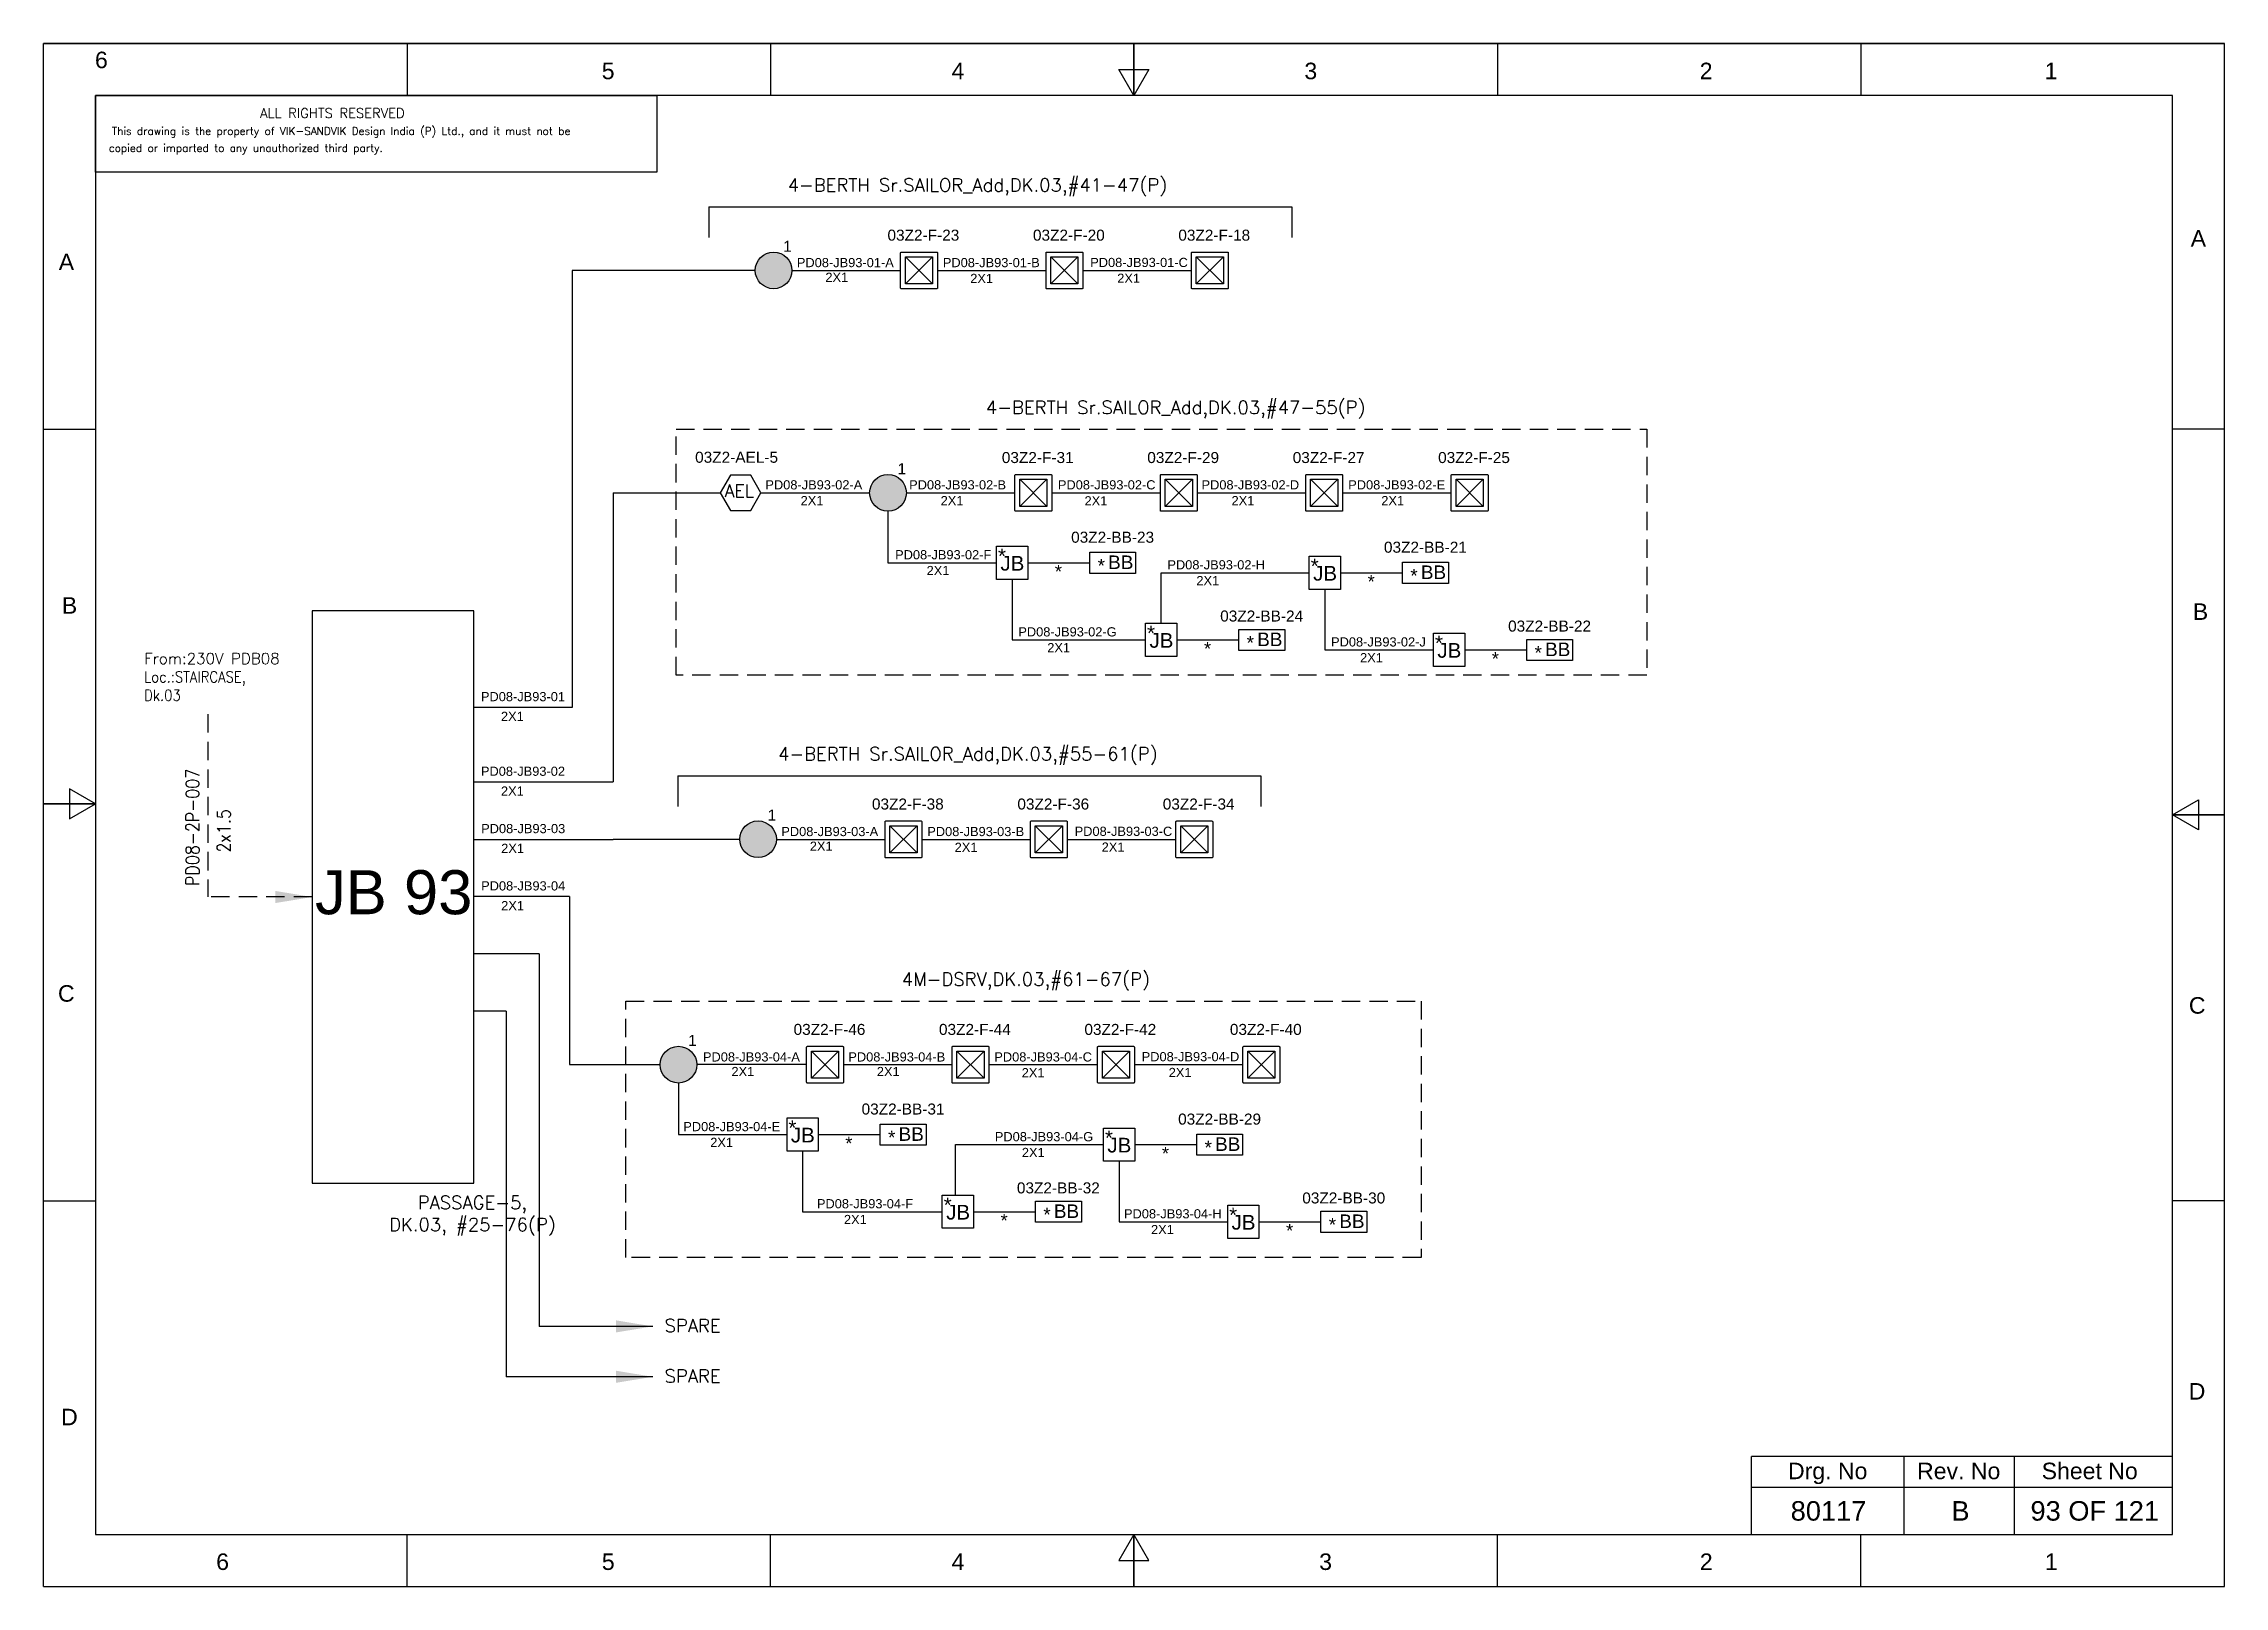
# Model space of a CAD drawing. Header units: inches. Extents: x -3311 to 1429, y -713 to 2436.
# Drawn here: x -1330 to -1033, y -152.6 to 57.4 of the extents above; entities that cross this region are included whole.
import ezdxf
from ezdxf.enums import TextEntityAlignment as Align

# ---------------------------------------------------------------- set-up
doc = ezdxf.new("R2010")
doc.units = ezdxf.units.IN
doc.linetypes.add('HIDDEN', pattern=[0.375, 0.25, -0.125])
doc.linetypes.add('SOLID', pattern=[0])
for name, color, linetype in [('BB', 7, 'Continuous'), ('Fmount', 7, 'Continuous'), ('LINE', 3, 'SOLID')]:
    doc.layers.add(name, color=color, linetype=linetype)
for name, color, linetype, lineweight in [('ELEC_TXT-025', 1, 'Continuous', 25), ('HEL-025', 1, 'Continuous', 25), ('HEL-035', 2, 'Continuous', 35)]:
    doc.layers.add(name, color=color, linetype=linetype, lineweight=lineweight)
doc.styles.add('_NORMAL', font='arial.ttf')
doc.styles.add('ROMAN S', font='romans.shx')
doc.styles.add('ROMANS', font='simplex.shx', dxfattribs={"width": 0.88})
doc.styles.get("Standard").update_dxf_attribs({"font": 'arial.ttf'})
doc.dimstyles.get("Standard").update_dxf_attribs({"dimtxt": 0.18, "dimasz": 0.18, "dimexe": 0.18, "dimexo": 0.0625, "dimgap": 0.09, "dimtad": 0, "dimtih": 1, "dimtoh": 1, "dimdec": 4, "dimzin": 0, "dimdsep": 46, "dimtxsty": 'Standard', "dimcen": 0.09, "dimadec": 0, "dimazin": 0, "dimtfac": 1, "dimtdec": 4, "dimtofl": 0, "dimtmove": 0, "dimatfit": 3, "dimfxl": 1, "dimtolj": 1, "dimtzin": 0, "dimarcsym": 0})

msp = doc.modelspace()

# ---------------------------------------------------------------- texts
at = {"color": 7}
for s, height, p in [('PD08-JB93-01-A', 1.25, (-1227.45, 26.99, 0.03)), ('PD08-JB93-01-B', 1.25, (-1207.57, 26.99, 0.03)), ('PD08-JB93-01-C', 1.25, (-1187.5, 27.01, 0.08)), ('2X1', 1.25, (-1223.57, 24.99)), ('2X1', 1.25, (-1203.84, 24.83, -0.03)), ('2X1', 1.25, (-1183.82, 24.86)), ('PD08-JB93-02-A', 1.25, (-1231.74, -3.27, 0.16)), ('PD08-JB93-02-B', 1.25, (-1212.16, -3.27, 0.14)), ('PD08-JB93-02-C', 1.25, (-1191.9, -3.27, 0.14)), ('PD08-JB93-02-D', 1.25, (-1172.34, -3.27, 0.16)), ('PD08-JB93-02-E', 1.25, (-1152.36, -3.27, 0.11)), ('2X1', 1.25, (-1226.94, -5.42)), ('2X1', 1.25, (-1207.87, -5.42)), ('2X1', 1.25, (-1188.27, -5.45, -0.03)), ('2X1', 1.25, (-1168.25, -5.42)), ('2X1', 1.25, (-1147.86, -5.42)), ('PD08-JB93-02-F', 1.25, (-1214.07, -12.79, 0.14)), ('2X1', 1.25, (-1209.78, -14.94)), ('*', 1.8, (-1192.32, -15.35)), ('PD08-JB93-02-H', 1.25, (-1176.99, -14.16, 0.16)), ('2X1', 1.25, (-1173.04, -16.31)), ('*', 1.8, (-1149.72, -16.72)), ('PD08-JB93-02-G', 1.25, (-1197.29, -23.29, 0.16)), ('PD08-JB93-02-J', 1.25, (-1154.7, -24.66, 0.16)), ('2X1', 1.25, (-1193.35, -25.44)), ('*', 1.8, (-1172.01, -25.85)), ('2X1', 1.25, (-1150.75, -26.81)), ('*', 1.8, (-1132.81, -27.22)), ('PD08-JB93-01', 1.25, (-1270.48, -32.11)), ('2X1', 1.25, (-1267.75, -34.8)), ('PD08-JB93-02', 1.25, (-1270.48, -42.27)), ('2X1', 1.25, (-1267.75, -44.97)), ('PD08-JB93-03', 1.25, (-1270.45, -50.08)), ('PD08-JB93-03-A', 1.25, (-1229.57, -50.48, 0.03)), ('PD08-JB93-03-B', 1.25, (-1209.69, -50.48, 0.03)), ('PD08-JB93-03-C', 1.25, (-1189.62, -50.45, 0.08)), ('2X1', 1.25, (-1267.72, -52.77)), ('2X1', 1.25, (-1225.69, -52.48)), ('2X1', 1.25, (-1205.96, -52.63, -0.03)), ('2X1', 1.25, (-1185.94, -52.6)), ('PD08-JB93-04', 1.25, (-1270.45, -57.88)), ('2X1', 1.25, (-1267.72, -60.57)), ('PD08-JB93-04-A', 1.25, (-1240.24, -81.17, 0.05)), ('PD08-JB93-04-B', 1.25, (-1220.44, -81.17, 0.05)), ('PD08-JB93-04-C', 1.25, (-1200.56, -81.17, 0.05)), ('PD08-JB93-04-D', 1.25, (-1180.49, -81.14, 0.11)), ('2X1', 1.25, (-1236.36, -83.16, 0.03)), ('2X1', 1.25, (-1216.56, -83.16, 0.03)), ('2X1', 1.25, (-1196.83, -83.32)), ('2X1', 1.25, (-1176.81, -83.29, 0.03)), ('PD08-JB93-04-E', 1.25, (-1242.92, -90.66, 0.11)), ('2X1', 1.25, (-1239.25, -92.81, 0.03)), ('*', 1.8, (-1220.86, -93.22, 0.03)), ('PD08-JB93-04-G', 1.25, (-1200.49, -92.03, 0.11)), ('2X1', 1.25, (-1196.81, -94.18, 0.03)), ('*', 1.8, (-1177.74, -94.59, 0.03)), ('PD08-JB93-04-F', 1.25, (-1224.72, -101.16, 0.11)), ('2X1', 1.25, (-1221.04, -103.31, 0.03)), ('*', 1.8, (-1199.71, -103.72, 0.03)), ('PD08-JB93-04-H', 1.25, (-1182.9, -102.53, 0.11)), ('2X1', 1.25, (-1179.22, -104.68, 0.03)), ('*', 1.8, (-1160.83, -105.09, 0.03))]:
    msp.add_text(s, height=height, dxfattribs=at).set_placement(p)
at = {"color": 7, "lineweight": 30}
msp.add_text('JB 93', height=6, dxfattribs=at).set_placement((-1282.36, -58.12), align=Align.MIDDLE_CENTER)
at = {"color": 7}
for s, height, p in [('Drg. No', 2.246, (-1087.06, -136.92)), ('Rev. No', 2.246, (-1069.22, -136.92)), ('Sheet No', 2.246, (-1051.38, -136.92)), ('80117', 2.653, (-1086.95, -142.36)), ('B', 2.65, (-1068.98, -142.36)), ('93 OF 121', 2.653, (-1050.69, -142.36))]:
    msp.add_text(s, height=height, dxfattribs=at).set_placement(p, align=Align.MIDDLE_CENTER)
at = {"color": 7, "char_height": 1.8, "attachment_point": 1, "style": '_NORMAL'}
for s, insert, width in [('{\\Fromans|c0;\\C2;4-BERTH Sr.SAILOR_Add,DK.03,#41-47(P)}', (-1228.7, 39.08, 0.22), 74.3987), ('{\\Fromans|c0;\\C2;4-BERTH Sr.SAILOR_Add,DK.03,#47-55(P)}', (-1201.7, 8.8, 0.19), 74.3987), ('{\\Fromans|c0;\\C2;4-BERTH Sr.SAILOR_Add,DK.03,#55-61(P)}', (-1230.01, -38.38, 0.22), 74.3987), ('{\\Fromans|c0;\\C2;4M-DSRV,DK.03,#61-67(P)}', (-1213.16, -69.07, 0.22), 74.3987), ('{\\Fromans|c0;\\C2;SPARE}', (-1245.46, -116.24), 8.1658), ('{\\Fromans|c0;\\C2;SPARE}', (-1245.46, -123.1), 8.1658)]:
    msp.add_mtext(s, dxfattribs=dict(at, insert=insert, width=width))
at = {"color": 7, "insert": (-1316.34, -25.55), "char_height": 1.5, "width": 36.8884, "attachment_point": 1}
msp.add_mtext('{\\Fromans|c0;\\C2;From:230V PDB08 \\P\\Fsimplex|c0;\\W0.88;Loc.:STAIRCASE,      \\PDk.03}', dxfattribs=at)
at = {"color": 7, "insert": (-1310.65, -57.27), "char_height": 1.8, "width": 17.1296, "attachment_point": 1, "rotation": 90, "style": '_NORMAL'}
msp.add_mtext('{\\Fromans|c0;\\W0.88;PD08-2P-007}', dxfattribs=at)
at = {"color": 7, "insert": (-1306.38, -52.71), "char_height": 1.8, "attachment_point": 1, "rotation": 90, "style": '_NORMAL'}
msp.add_mtext('{\\Fsimplex|c0;\\W0.88;2x1.5}', dxfattribs=at)
at = {"color": 7, "insert": (-1282.98, -99.48), "char_height": 1.8, "attachment_point": 1, "style": '_NORMAL'}
msp.add_mtext('\\pxqc;{\\Fromans|c0;\\C2;PASSAGE-5, \\PDK.03, #25-76(P)}', dxfattribs=at)

# ---------------------------------------------------------------- blocks, each defined once
blk = doc.blocks.new('bunk_light')
blk.add_lwpolyline([(17773, 202986), (18112, 202986), (18112, 202830), (17773, 202830)], close=True)
at = {"char_height": 100, "attachment_point": 1}
for s, insert in [('*', (17831, 202937)), ('BB', (17909, 202962))]:
    blk.add_mtext_dynamic_manual_height_columns(s, width=182.6, gutter_width=7.5, heights=[0], dxfattribs=dict(at, insert=insert))
blk = doc.blocks.new('LED_BUNK _LIGHT')
at = {"xscale": 0.8, "yscale": 0.8, "zscale": 0.8}
blk.add_blockref('bunk_light', (4436, 38936), dxfattribs=at)
at = {"style": 'ROMAN S', "width": 0.7}
blk.add_attdef('TAG_NO:', text='', height=250, dxfattribs=at).set_placement((18767, 201415), align=Align.CENTER)
blk = doc.blocks.new('fr')
at = {"color": 7, "linetype": 'Continuous'}
for p, q in [((33763.99, 4500.4), (33466.99, 4500.4)), ((33466.99, 4500.4), (33763.99, 4500.4)), ((33466.99, 4290.33), (33466.99, 4500.4)), ((33516.49, 4500.4), (33516.49, 4493.33)), ((33565.99, 4500.4), (33565.99, 4493.33)), ((33615.49, 4500.4), (33615.49, 4493.33)), ((33615.49, 4493.33), (33615.49, 4500.4)), ((33615.49, 4500.4), (33615.49, 4493.33)), ((33664.99, 4500.4), (33664.99, 4493.33)), ((33714.49, 4500.4), (33714.49, 4493.33)), ((33763.99, 4290.33), (33763.99, 4500.4)), ((33763.99, 4290.33), (33763.99, 4500.4)), ((33615.49, 4493.33), (33613.45, 4496.87)), ((33613.45, 4496.87), (33617.53, 4496.87)), ((33617.53, 4496.87), (33615.49, 4493.33)), ((33756.92, 4493.33), (33474.06, 4493.33)), ((33474.06, 4493.33), (33474.06, 4297.41)), ((33756.92, 4297.41), (33756.92, 4493.33)), ((33466.99, 4447.89), (33474.06, 4447.89)), ((33763.99, 4447.89), (33756.92, 4447.89)), ((33474.06, 4396.87), (33470.53, 4398.91)), ((33470.53, 4398.91), (33470.53, 4394.83)), ((33466.99, 4396.87), (33474.06, 4396.87)), ((33474.06, 4396.87), (33466.99, 4396.87)), ((33466.99, 4396.87), (33474.06, 4396.87)), ((33470.53, 4394.83), (33474.06, 4396.87)), ((33756.92, 4395.37), (33760.45, 4397.41)), ((33760.45, 4397.41), (33760.45, 4393.33)), ((33763.99, 4395.37), (33756.92, 4395.37)), ((33760.45, 4393.33), (33756.92, 4395.37)), ((33756.92, 4395.37), (33763.99, 4395.37)), ((33763.99, 4395.37), (33756.92, 4395.37)), ((33466.99, 4342.85), (33474.06, 4342.85)), ((33763.99, 4342.85), (33756.92, 4342.85)), ((33474.06, 4297.41), (33756.92, 4297.41)), ((33516.49, 4290.33), (33516.49, 4297.41)), ((33565.99, 4290.33), (33565.99, 4297.41)), ((33615.49, 4297.41), (33613.45, 4293.87)), ((33615.49, 4290.33), (33615.49, 4297.41)), ((33617.53, 4293.87), (33615.49, 4297.41)), ((33615.49, 4297.41), (33615.49, 4290.33)), ((33615.49, 4290.33), (33615.49, 4297.41)), ((33664.99, 4290.33), (33664.99, 4297.41)), ((33714.49, 4290.33), (33714.49, 4297.41)), ((33613.45, 4293.87), (33617.53, 4293.87)), ((33466.99, 4290.33), (33763.99, 4290.33)), ((33466.99, 4290.33), (33763.99, 4290.33))]:
    blk.add_line(p, q, dxfattribs=at)
at = {"color": 7, "style": '_NORMAL'}
for s, p in [('6', (33474.86, 4498.18)), ('5', (33543.88, 4496.68)), ('4', (33591.52, 4496.68)), ('3', (33639.57, 4496.68)), ('2', (33693.41, 4496.68)), ('1', (33740.39, 4496.68)), ('A', (33760.45, 4473.88)), ('A', (33470.1, 4470.68)), ('B', (33470.52, 4423.9)), ('B', (33760.74, 4423.06)), ('C', (33470.08, 4371.07)), ('C', (33760.29, 4369.44)), ('D', (33760.27, 4316.89)), ('D', (33470.51, 4313.39)), ('6', (33491.37, 4293.69)), ('5', (33543.89, 4293.69)), ('4', (33591.53, 4293.69)), ('3', (33641.59, 4293.69)), ('2', (33693.43, 4293.69)), ('1', (33740.41, 4293.69))]:
    blk.add_text(s, height=2.25, dxfattribs=at).set_placement(p, align=Align.MIDDLE_CENTER)
blk = doc.blocks.new('A$C4BAD7D21')
at = {"layer": 'HEL-025'}
blk.add_lwpolyline([(-34000, 0), (-34000, 2086), (-18714, 2086), (-18714, 0)], close=True, dxfattribs=at)
at = {"layer": 'HEL-025', "style": 'ROMANS'}
for s, p in [('This drawing is the property of VIK-SANDVIK Design India (P) Ltd., and it must not be', (-33558, 1016)), (' copied or imparted to any unauthorized third party.', (-33785, 550))]:
    blk.add_text(s, height=210, dxfattribs=at).set_placement(p)
at = {"layer": 'HEL-035', "style": 'ROMANS'}
blk.add_text('     ALL RIGHTS RESERVED', height=262.5, dxfattribs=at).set_placement((-30497, 1476))
blk = doc.blocks.new('FIXED_KEY_SWITCH')
h = blk.add_hatch(color=1)
h.dxf.hatch_style = 1
edge = h.paths.add_edge_path()
edge.add_arc((848.13, 1737.46), 2.5, 0, 360)
at = {"color": 1}
blk.add_circle((848.13, 1737.46), 2.5, dxfattribs=at)
at = {"color": 7, "insert": (849.44, 1741.5), "char_height": 1.5, "attachment_point": 1, "style": '_NORMAL'}
blk.add_mtext_dynamic_manual_height_columns('1', width=1.5, gutter_width=7.5, heights=[0], dxfattribs=at)
blk = doc.blocks.new('SWT')
blk.add_blockref('FIXED_KEY_SWITCH', (0, 0))
blk.add_attdef('TAG_NO', (844.55, 1741.11), '', height=1.5)
blk = doc.blocks.new('LED FLUSH MOUNT')
for p, q in [((114818, 79432), (114604, 79219)), ((114604, 79432), (114818, 79219))]:
    blk.add_line(p, q)
blk.add_lwpolyline([(114572, 79470), (114850, 79470, -0.414214), (114856, 79464), (114856, 79186, -0.414214), (114850, 79180), (114572, 79180, -0.414214), (114566, 79186), (114566, 79464, -0.414214)], format="xyb", close=True)
blk.add_lwpolyline([(114604, 79432), (114818, 79432), (114818, 79219), (114604, 79219)], close=True)
blk = doc.blocks.new('LED Flush Mounted Light 22W')
blk.add_blockref('LED FLUSH MOUNT', (0, 0))
at = {"style": 'ROMANS', "width": 0.7}
blk.add_attdef('TAG_NO.:', (113905, 79579), '', height=250, dxfattribs=at)
blk = doc.blocks.new('AEL')
at = {"color": 4}
blk.add_lwpolyline([(989.98, -190.09), (992.75, -190.09), (994.14, -187.69), (992.75, -185.28), (989.98, -185.28), (988.59, -187.69)], close=True, dxfattribs=at)
at = {"color": 4, "style": 'ROMANS'}
blk.add_text('AEL', height=1.725, dxfattribs=at).set_placement((989.2, -188.27))
blk = doc.blocks.new('AEL_L')
blk.add_blockref('AEL', (0, 0))
blk.add_attdef('TAG_NO', (986.55, -183.59), '', height=1.5)
blk = doc.blocks.new('JB')
blk.add_lwpolyline([(1661.35, 1973.02), (1665.59, 1973.02), (1665.59, 1968.5), (1661.35, 1968.5)], close=True)
at = {"color": 7}
for s, p in [('*', (1661.54, 1970.68)), ('JB', (1661.87, 1969.69))]:
    blk.add_text(s, height=2, dxfattribs=at).set_placement(p)
blk = doc.blocks.new('JB_FOR_BUNKLIGHT')
blk.add_blockref('JB', (0, 0))
blk.add_attdef('TAG_NO:', (1659.46, 1975.19), '', height=1.5)

# ---------------------------------------------------------------- linework, layer by layer
for p, q in [((-1239.46, 35.21), (-1160.06, 35.21)), ((-1258.05, 26.55), (-1258.05, -32.95)), ((-1233.12, 26.55), (-1258.05, 26.55)), ((-1252.48, -3.74), (-1252.48, -43.11)), ((-1215.05, -6.24), (-1215.05, -13.26)), ((-1196.02, -13.26), (-1187.58, -13.26)), ((-1153.42, -14.62), (-1144.98, -14.62)), ((-1198.13, -15.51), (-1198.13, -23.76)), ((-1155.54, -16.88), (-1155.54, -25.12)), ((-1175.71, -23.76), (-1167.27, -23.76)), ((-1136.51, -25.12), (-1128.07, -25.12)), ((-1243.67, -42.26), (-1164.26, -42.26)), ((-1271.43, -50.92), (-1252.48, -50.92)), ((-1235.24, -50.92), (-1252.48, -50.92)), ((-1258.4, -58.72), (-1271.46, -58.72)), ((-1258.4, -58.72), (-1258.4, -81.6)), ((-1262.55, -66.52), (-1271.46, -66.52)), ((-1262.55, -66.52), (-1262.55, -117.24)), ((-1267.05, -74.32), (-1271.46, -74.32)), ((-1267.05, -74.32), (-1267.05, -124.1)), ((-1226.12, -81.6, 0.03), (-1241.09, -81.6, 0.03)), ((-1243.59, -84.1, 0.03), (-1243.59, -91.12, 0.03)), ((-1224.56, -91.12, 0.03), (-1216.12, -91.12, 0.03)), ((-1226.67, -93.38, 0.03), (-1226.67, -101.62, 0.03)), ((-1183.56, -94.75, 0.03), (-1183.56, -102.99, 0.03)), ((-1181.45, -92.49, 0.03), (-1173, -92.49, 0.03)), ((-1203.41, -101.62, 0.03), (-1194.97, -101.62, 0.03)), ((-1164.53, -102.99, 0.03), (-1156.09, -102.99, 0.03))]:
    msp.add_line(p, q)
at = {"color": 7, "linetype": 'Continuous'}
for p, q in [((-1040.11, -134.97), (-1097.43, -134.97)), ((-1097.43, -145.57), (-1097.43, -134.97)), ((-1076.66, -145.57), (-1076.66, -134.97)), ((-1061.64, -145.57), (-1061.64, -134.97)), ((-1097.43, -139.15), (-1040.11, -139.15))]:
    msp.add_line(p, q, dxfattribs=at)
at = {"linetype": 'HIDDEN', "ltscale": 10, "elevation": -0.03}
msp.add_lwpolyline([(-1243.9, 4.92), (-1111.7, 4.92), (-1111.7, -28.56), (-1243.9, -28.56)], close=True, dxfattribs=at)
at = {"linetype": 'HIDDEN', "ltscale": 10}
msp.add_lwpolyline([(-1307.67, -33.89), (-1307.67, -58.77)], dxfattribs=at)
msp.add_lwpolyline([(-1250.73, -72.95), (-1142.45, -72.95), (-1142.45, -107.86), (-1250.73, -107.86)], close=True, dxfattribs=at)
at = {"layer": 'LINE', "color": 0}
for p, q in [((-1239.46, 35.21), (-1239.46, 31.02)), ((-1160.06, 35.21), (-1160.06, 31.02)), ((-1228.12, 26.55), (-1213.32, 26.55)), ((-1208.31, 26.55), (-1193.52, 26.55)), ((-1188.51, 26.55), (-1173.71, 26.55)), ((-1252.48, -3.74), (-1237.89, -3.74)), ((-1232.34, -3.74), (-1217.55, -3.74)), ((-1212.55, -3.74), (-1197.75, -3.74)), ((-1192.74, -3.74), (-1177.94, -3.74)), ((-1172.93, -3.74), (-1158.14, -3.74)), ((-1153.13, -3.74), (-1138.33, -3.74)), ((-1215.05, -13.26), (-1200.25, -13.26)), ((-1177.83, -14.62), (-1157.65, -14.62)), ((-1177.83, -21.5), (-1177.83, -14.62)), ((-1293.46, -19.82), (-1293.46, -97.72)), ((-1271.46, -19.82), (-1293.46, -19.82)), ((-1271.46, -97.72), (-1271.46, -19.82)), ((-1198.13, -23.76), (-1179.94, -23.76)), ((-1155.54, -25.12), (-1140.74, -25.12)), ((-1258.05, -32.95), (-1271.46, -32.95)), ((-1271.46, -43.11), (-1252.48, -43.11)), ((-1243.67, -42.26), (-1243.67, -46.45)), ((-1164.26, -42.26), (-1164.26, -46.45)), ((-1230.24, -50.92), (-1215.44, -50.92)), ((-1210.43, -50.92), (-1195.64, -50.92)), ((-1190.62, -50.92), (-1175.83, -50.92)), ((-1258.4, -81.6), (-1246.09, -81.6, 0.03)), ((-1221.11, -81.6, 0.03), (-1206.31, -81.6, 0.03)), ((-1201.3, -81.6, 0.03), (-1186.5, -81.6, 0.03)), ((-1181.49, -81.6, 0.03), (-1166.7, -81.6, 0.03)), ((-1243.59, -91.12, 0.03), (-1228.79, -91.12, 0.03)), ((-1205.85, -92.49, 0.03), (-1185.68, -92.49, 0.03)), ((-1205.85, -99.37, 0.03), (-1205.85, -92.49, 0.03)), ((-1293.46, -97.72), (-1271.46, -97.72)), ((-1226.67, -101.62, 0.03), (-1207.64, -101.62, 0.03)), ((-1183.56, -102.99, 0.03), (-1168.77, -102.99, 0.03))]:
    msp.add_line(p, q, dxfattribs=at)

# ---------------------------------------------------------------- block references
for name, p in [('fr', (-34797.03, -4442.97)), ('SWT', (-2078.75, -1710.91)), ('SWT', (-2063.17, -1741.2)), ('JB_FOR_BUNKLIGHT', (-2861.6, -1984.02)), ('JB_FOR_BUNKLIGHT', (-2819.01, -1985.38)), ('JB_FOR_BUNKLIGHT', (-2841.3, -1994.52)), ('JB_FOR_BUNKLIGHT', (-2802.09, -1995.88)), ('SWT', (-2080.87, -1788.37)), ('SWT', (-2091.71, -1819.06, 0.03)), ('JB_FOR_BUNKLIGHT', (-2890.14, -2061.88, 0.03)), ('JB_FOR_BUNKLIGHT', (-2847.03, -2063.25, 0.03)), ('JB_FOR_BUNKLIGHT', (-2868.99, -2072.38, 0.03)), ('JB_FOR_BUNKLIGHT', (-2830.12, -2073.75, 0.03))]:
    msp.add_blockref(name, p)
ref = msp.add_blockref('AEL_L', (-2226.48, 183.95))
ref.add_attrib('TAG_NO', '03Z2-AEL-5', (-1241.31, 0.36), dxfattribs={"color": 4, "height": 1.5})
at = {"layer": 'BB'}
ref = msp.add_blockref('LED_BUNK _LIGHT', (-1617.36, -4650.35), dxfattribs=dict(at, xscale=0.02304, yscale=0.02304, zscale=0.02304))
ref.add_attrib('TAG_NO:', '03Z2-BB-23', dxfattribs={"layer": '0', "height": 1.5}).set_placement((-1184.45, -10.98, 0), align=Align.BOTTOM_CENTER)
ref = msp.add_blockref('LED_BUNK _LIGHT', (-1574.77, -4651.71), dxfattribs=dict(at, xscale=0.02304, yscale=0.02304, zscale=0.02304))
ref.add_attrib('TAG_NO:', '03Z2-BB-21', dxfattribs={"layer": '0', "height": 1.5}).set_placement((-1141.85, -12.34, 0), align=Align.BOTTOM_CENTER)
ref = msp.add_blockref('LED_BUNK _LIGHT', (-1597.06, -4660.85), dxfattribs=dict(at, xscale=0.02304, yscale=0.02304, zscale=0.02304))
ref.add_attrib('TAG_NO:', '03Z2-BB-24', dxfattribs={"layer": '0', "height": 1.5}).set_placement((-1164.15, -21.71, 0), align=Align.BOTTOM_CENTER)
ref = msp.add_blockref('LED_BUNK _LIGHT', (-1557.85, -4662.21), dxfattribs=dict(at, xscale=0.02304, yscale=0.02304, zscale=0.02304))
ref.add_attrib('TAG_NO:', '03Z2-BB-22', dxfattribs={"layer": '0', "height": 1.5}).set_placement((-1124.94, -23.08, 0), align=Align.BOTTOM_CENTER)
ref = msp.add_blockref('LED_BUNK _LIGHT', (-1645.9, -4728.21, 0.03), dxfattribs=dict(at, xscale=0.02304, yscale=0.02304, zscale=0.02304))
ref.add_attrib('TAG_NO:', '03Z2-BB-31', dxfattribs={"layer": '0', "height": 1.5}).set_placement((-1212.99, -88.84, 0.03), align=Align.BOTTOM_CENTER)
ref = msp.add_blockref('LED_BUNK _LIGHT', (-1602.79, -4729.58, 0.03), dxfattribs=dict(at, xscale=0.02304, yscale=0.02304, zscale=0.02304))
ref.add_attrib('TAG_NO:', '03Z2-BB-29', dxfattribs={"layer": '0', "height": 1.5}).set_placement((-1169.88, -90.21, 0.03), align=Align.BOTTOM_CENTER)
ref = msp.add_blockref('LED_BUNK _LIGHT', (-1624.75, -4738.71, 0.03), dxfattribs=dict(at, xscale=0.02304, yscale=0.02304, zscale=0.02304))
ref.add_attrib('TAG_NO:', '03Z2-BB-32', dxfattribs={"layer": '0', "height": 1.5}).set_placement((-1191.84, -99.58, 0.03), align=Align.BOTTOM_CENTER)
ref = msp.add_blockref('LED_BUNK _LIGHT', (-1585.88, -4740.08, 0.03), dxfattribs=dict(at, xscale=0.02304, yscale=0.02304, zscale=0.02304))
ref.add_attrib('TAG_NO:', '03Z2-BB-30', dxfattribs={"layer": '0', "height": 1.5}).set_placement((-1152.97, -100.95, 0.03), align=Align.BOTTOM_CENTER)
at = {"layer": 'ELEC_TXT-025', "color": 0, "xscale": 0.005, "yscale": 0.005, "zscale": 0.005}
msp.add_blockref('A$C4BAD7D21', (-1152.96, 39.93), dxfattribs=at)
at = {"layer": 'Fmount'}
ref = msp.add_blockref('LED Flush Mounted Light 22W', (-3193.02, -1344.19), dxfattribs=dict(at, xscale=0.01728, yscale=0.01728, zscale=0.01728))
ref.add_attrib('TAG_NO.:', '03Z2-F-23', dxfattribs={"layer": '0', "height": 1.5}).set_placement((-1215.11, 30.15), align=Align.BOTTOM_LEFT)
ref = msp.add_blockref('LED Flush Mounted Light 22W', (-3173.22, -1344.19), dxfattribs=dict(at, xscale=0.01728, yscale=0.01728, zscale=0.01728))
ref.add_attrib('TAG_NO.:', '03Z2-F-20', dxfattribs={"layer": '0', "height": 1.5}).set_placement((-1195.3, 30.15), align=Align.BOTTOM_LEFT)
ref = msp.add_blockref('LED Flush Mounted Light 22W', (-3153.41, -1344.19), dxfattribs=dict(at, xscale=0.01728, yscale=0.01728, zscale=0.01728))
ref.add_attrib('TAG_NO.:', '03Z2-F-18', dxfattribs={"layer": '0', "height": 1.5}).set_placement((-1175.5, 30.15), align=Align.BOTTOM_LEFT)
ref = msp.add_blockref('LED Flush Mounted Light 22W', (-3177.45, -1374.48), dxfattribs=dict(at, xscale=0.01728, yscale=0.01728, zscale=0.01728))
ref.add_attrib('TAG_NO.:', '03Z2-F-31', dxfattribs={"layer": '0', "height": 1.5}).set_placement((-1199.54, -0.13), align=Align.BOTTOM_LEFT)
ref = msp.add_blockref('LED Flush Mounted Light 22W', (-3157.64, -1374.48), dxfattribs=dict(at, xscale=0.01728, yscale=0.01728, zscale=0.01728))
ref.add_attrib('TAG_NO.:', '03Z2-F-29', dxfattribs={"layer": '0', "height": 1.5}).set_placement((-1179.73, -0.13), align=Align.BOTTOM_LEFT)
ref = msp.add_blockref('LED Flush Mounted Light 22W', (-3137.84, -1374.48), dxfattribs=dict(at, xscale=0.01728, yscale=0.01728, zscale=0.01728))
ref.add_attrib('TAG_NO.:', '03Z2-F-27', dxfattribs={"layer": '0', "height": 1.5}).set_placement((-1159.92, -0.13), align=Align.BOTTOM_LEFT)
ref = msp.add_blockref('LED Flush Mounted Light 22W', (-3118.03, -1374.48), dxfattribs=dict(at, xscale=0.01728, yscale=0.01728, zscale=0.01728))
ref.add_attrib('TAG_NO.:', '03Z2-F-25', dxfattribs={"layer": '0', "height": 1.5}).set_placement((-1140.12, -0.13), align=Align.BOTTOM_LEFT)
ref = msp.add_blockref('LED Flush Mounted Light 22W', (-3195.14, -1421.66), dxfattribs=dict(at, xscale=0.01728, yscale=0.01728, zscale=0.01728))
ref.add_attrib('TAG_NO.:', '03Z2-F-38', dxfattribs={"layer": '0', "height": 1.5}).set_placement((-1217.23, -47.31), align=Align.BOTTOM_LEFT)
ref = msp.add_blockref('LED Flush Mounted Light 22W', (-3175.34, -1421.66), dxfattribs=dict(at, xscale=0.01728, yscale=0.01728, zscale=0.01728))
ref.add_attrib('TAG_NO.:', '03Z2-F-36', dxfattribs={"layer": '0', "height": 1.5}).set_placement((-1197.42, -47.31), align=Align.BOTTOM_LEFT)
ref = msp.add_blockref('LED Flush Mounted Light 22W', (-3155.53, -1421.66), dxfattribs=dict(at, xscale=0.01728, yscale=0.01728, zscale=0.01728))
ref.add_attrib('TAG_NO.:', '03Z2-F-34', dxfattribs={"layer": '0', "height": 1.5}).set_placement((-1177.62, -47.31), align=Align.BOTTOM_LEFT)
ref = msp.add_blockref('LED Flush Mounted Light 22W', (-3205.82, -1452.34, 0.03), dxfattribs=dict(at, xscale=0.01728, yscale=0.01728, zscale=0.01728))
ref.add_attrib('TAG_NO.:', '03Z2-F-46', dxfattribs={"layer": '0', "height": 1.5}).set_placement((-1227.9, -78, 0.03), align=Align.BOTTOM_LEFT)
ref = msp.add_blockref('LED Flush Mounted Light 22W', (-3186.01, -1452.34, 0.03), dxfattribs=dict(at, xscale=0.01728, yscale=0.01728, zscale=0.01728))
ref.add_attrib('TAG_NO.:', '03Z2-F-44', dxfattribs={"layer": '0', "height": 1.5}).set_placement((-1208.1, -78, 0.03), align=Align.BOTTOM_LEFT)
ref = msp.add_blockref('LED Flush Mounted Light 22W', (-3166.2, -1452.34, 0.03), dxfattribs=dict(at, xscale=0.01728, yscale=0.01728, zscale=0.01728))
ref.add_attrib('TAG_NO.:', '03Z2-F-42', dxfattribs={"layer": '0', "height": 1.5}).set_placement((-1188.29, -78, 0.03), align=Align.BOTTOM_LEFT)
ref = msp.add_blockref('LED Flush Mounted Light 22W', (-3146.4, -1452.34, 0.03), dxfattribs=dict(at, xscale=0.01728, yscale=0.01728, zscale=0.01728))
ref.add_attrib('TAG_NO.:', '03Z2-F-40', dxfattribs={"layer": '0', "height": 1.5}).set_placement((-1168.48, -78, 0.03), align=Align.BOTTOM_LEFT)

msp.set_redraw_order([(e.dxf.handle, doc.entitydb.next_handle()) for e in msp.query("TEXT MTEXT ATTDEF DIMENSION ARC_DIMENSION")])  # texts and dimensions are drawn at this point

# ---------------------------------------------------------------- leaders
at = {"linetype": 'HIDDEN', "ltscale": 10}
msp.add_leader([(-1293.46, -58.77), (-1307.67, -58.77)], dimstyle='Standard', override={"dimasz": 5, "dimarcsym": 1}, dxfattribs=at)
for points in [[(-1247.08, -117.24), (-1262.55, -117.24)], [(-1247.08, -124.1), (-1267.05, -124.1)]]:
    msp.add_leader(points, dimstyle='Standard', override={"dimasz": 5, "dimarcsym": 1})

doc.saveas('drawing.dxf')
